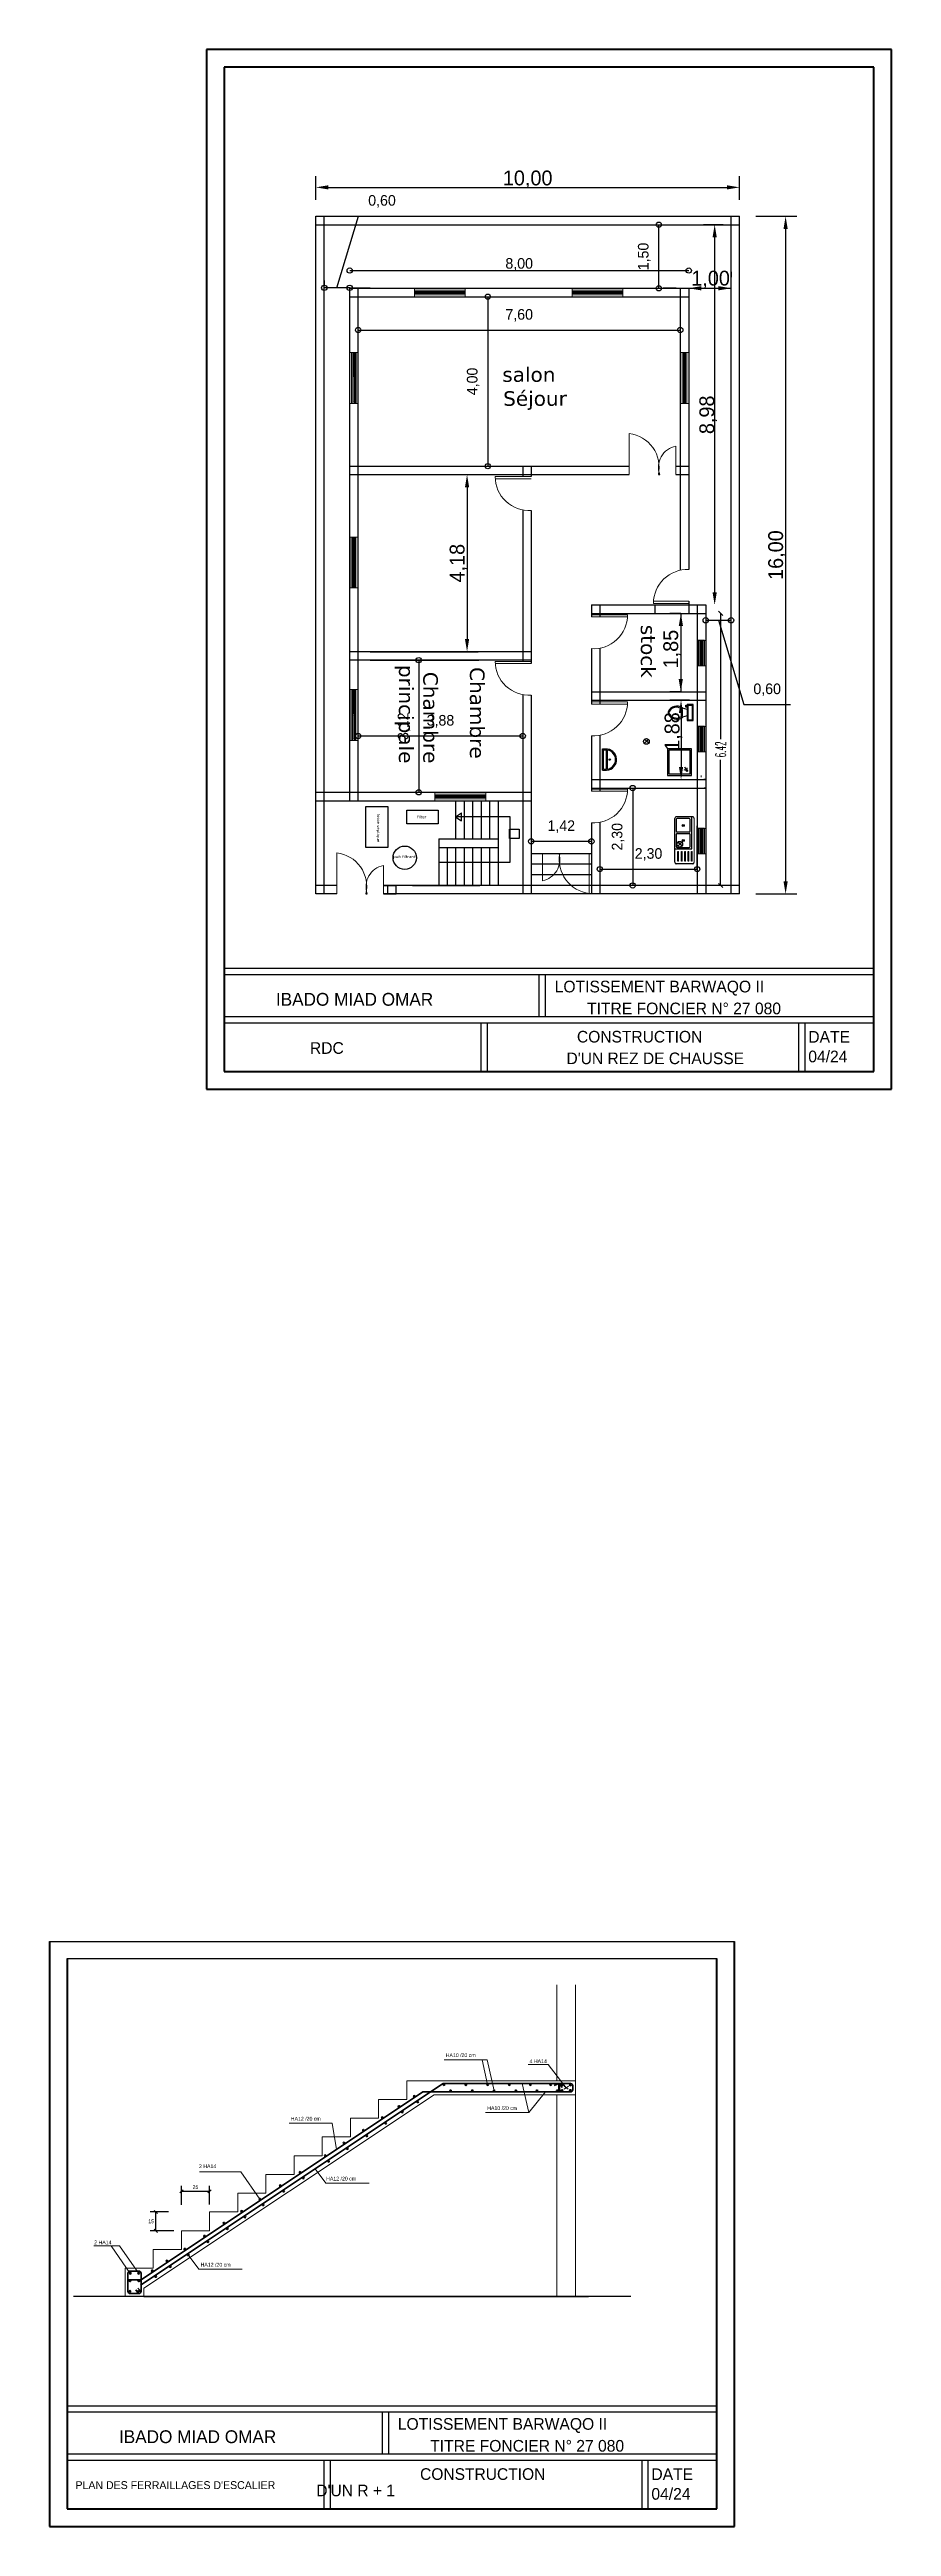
# Model space of a CAD drawing. Extents: x -110 to 3211, y -163 to 893.
# Drawn here: x 413.9 to 433.7, y -39.5 to 19 of the extents above; entities that cross this region are included whole.
import ezdxf

# ---------------------------------------------------------------- set-up
doc = ezdxf.new("R2010")
doc.units = 0
doc.header["$LTSCALE"] = 0.8
doc.header["$MEASUREMENT"] = 0
doc.layers.get('0').update_dxf_attribs({"color": 5, "linetype": 'CONTINUOUS'})
doc.layers.get('DEFPOINTS').update_dxf_attribs({"linetype": 'CONTINUOUS'})
for name, color, linetype in [('Cotaions', 7, 'CONTINUOUS'), ('Cotation', 11, 'CONTINUOUS'), ('COTATITION', 5, 'CONTINUOUS'), ('PIPE', 50, 'CONTINUOUS'), ('Texte', 3, 'CONTINUOUS')]:
    doc.layers.add(name, color=color, linetype=linetype)
for name, color, linetype, lineweight in [('DET -FER', 7, 'CONTINUOUS', 13), ('DETAIL', 1, 'CONTINUOUS', 35), ('Layer1', 3, 'CONTINUOUS', 15), ('Menuiserie', 30, 'CONTINUOUS', 13)]:
    doc.layers.add(name, color=color, linetype=linetype, lineweight=lineweight)
doc.styles.add('AYMAN-S', font='romant.shx', dxfattribs={"width": 0.7, "height": 0.15})
doc.styles.add('AYMOONY', font='romant.shx', dxfattribs={"width": 0.5})
doc.styles.add('style1', font='FTLTLT.TTF', dxfattribs={"width": 0.8, "height": 30})
doc.linetypes.add('ZIGZAG', pattern='A,0.0001,-0.2,[131,ltypeshp.shx,S=0.2,R=0,X=-0.2,Y=0],-0.4,[131,ltypeshp.shx,S=0.2,R=180,X=0.2,Y=0],-0.2', length=0.8001)
doc.dimstyles.new('AYMAN-SIT', dxfattribs={"dimtxt": 0.25, "dimasz": 0.08, "dimexe": 0.18, "dimexo": 0.06, "dimgap": 0.05, "dimtad": 0, "dimzin": 1, "dimdsep": 46, "dimtxsty": 'AYMAN-S', "dimblk1": 'OBLIQUE', "dimblk2": 'OBLIQUE', "dimsah": 1, "dimcen": 0.09, "dimse1": 1, "dimse2": 1, "dimclrd": 256, "dimclre": 256, "dimclrt": 200, "dimadec": 0, "dimazin": 0, "dimtfac": 1, "dimtdec": 4, "dimtix": 1, "dimtmove": 0, "dimatfit": 3, "dimldrblk": 'OBLIQUE', "dimfxl": 1, "dimtolj": 1, "dimtzin": 0, "dimarcsym": 0})
doc.dimstyles.new('ISO-25', dxfattribs={"dimtxt": 0.25, "dimasz": 0.25, "dimexe": 1.25, "dimexo": 0.625, "dimgap": 0.001, "dimtad": 1, "dimzin": 1, "dimtxsty": 'Standard', "dimblk": 'SMALL', "dimcen": 0.25, "dimse1": 1, "dimse2": 1, "dimazin": 0, "dimtfac": 1, "dimtmove": 1, "dimatfit": 3, "dimldrblk": 'SMALL', "dimfxl": 1, "dimarcsym": 0})

msp = doc.modelspace()

# ---------------------------------------------------------------- texts
for s, height, p in [('IBADO MIAD OMAR', 0.30266, (419.218, -3.596)), ('LOTISSEMENT BARWAQO II', 0.27595, (425.796, -3.281)), ('TITRE FONCIER N° 27 080', 0.27595, (426.559, -3.798)), ('    RDC', 0.2759, (419.61, -4.732)), ('CONSTRUCTION', 0.27451, (426.321, -4.464)), (' 04/24', 0.2759, (431.677, -4.932)), (' DATE', 0.2759, (431.677, -4.468)), ("         D'UN REZ DE CHAUSSE", 0.27451, (425.156, -4.975))]:
    msp.add_text(s, height=height).set_placement(p)
at = {"color": 0}
for s, height, p in [('IBADO MIAD OMAR', 0.30266, (415.515, -37.533)), ('LOTISSEMENT BARWAQO II', 0.27595, (422.094, -37.218)), ('TITRE FONCIER N° 27 080', 0.27595, (422.857, -37.735)), ("PLAN DES FERRAILLAGES D'ESCALIER", 0.18637, (414.488, -38.618)), ("         D'UN R + 1", 0.27451, (419.253, -38.788)), ('CONSTRUCTION', 0.27451, (422.619, -38.401)), (' 04/24', 0.2759, (427.975, -38.869)), (' DATE', 0.2759, (427.975, -38.405))]:
    msp.add_text(s, height=height, dxfattribs=at).set_placement(p)
at = {"ltscale": 0.035, "char_height": 0.35, "attachment_point": 5}
for s, insert in [('10,00', (425.158, 15.916)), ('1,00', (429.474, 13.551))]:
    msp.add_mtext(s, dxfattribs=dict(at, insert=insert))
at = {"ltscale": 0.035, "char_height": 0.35, "attachment_point": 5, "rotation": 90}
for s, insert in [('8,98', (429.417, 10.356)), ('16,00', (431.041, 7.044)), ('4,18', (423.525, 6.853)), ('1,85', (428.566, 4.825)), ('1,88', (428.597, 2.878))]:
    msp.add_mtext(s, dxfattribs=dict(at, insert=insert))
at = {"layer": 'Cotation', "color": 7, "ltscale": 0.15, "char_height": 0.0886, "attachment_point": 5}
for s, insert in [('\\A1;25', (417.32, -31.488)), ('\\A1;15', (416.273, -32.297))]:
    msp.add_mtext(s, dxfattribs=dict(at, insert=insert))
at = {"layer": 'Layer1', "color": 7, "style": 'style1'}
for s, height, p in [(' HA10 /20 cm', 0.08857, (423.19, -28.419)), (' HA12 /20 cm', 0.08857, (419.535, -29.918)), (' HA10 /20 cm', 0.08857, (424.17, -29.668)), ('2 HA14', 0.0886, (417.402, -31.041)), ('HA12 /20 cm', 0.08857, (420.403, -31.333)), ('2 HA14', 0.0886, (414.93, -32.838)), (' HA12 /20 cm', 0.08857, (417.407, -33.365))]:
    msp.add_text(s, height=height, dxfattribs=at).set_placement(p)
at = {"layer": 'Layer1', "color": 7, "ltscale": 0.15, "style": 'style1'}
msp.add_text('4 HA14', height=0.0886, dxfattribs=at).set_placement((425.202, -28.56))
at = {"layer": 'Texte', "attachment_point": 3}
for s, insert, char_height, width in [('\\pt3.1739;{\\fVerdana|b0|i0|c0|p34;\\H0.6667x;\\C7;salon}', (425.814, 11.479), 0.51637, 5.94339), ('\\pt3.1739;{\\fVerdana|b0|i0|c0|p34;\\H0.6667x;\\C7;Séjour}', (426.083, 10.913), 0.51637, 5.94339), ('\\pt0.62725;{\\fVerdana|b0|i0|c0|p34;\\H0.6667x;\\C7;filter  \\C256; }', (422.767, 0.898), 0.10205, 1.17458), ('\\pt0.62725;{\\fVerdana|b0|i0|c0|p34;\\H0.6667x;\\C7;puit filtrant  \\C256; }', (422.51, -0.041), 0.10205, 1.17458)]:
    msp.add_mtext(s, dxfattribs=dict(at, insert=insert, char_height=char_height, width=width))
at = {"layer": 'Texte', "attachment_point": 3, "rotation": 270}
for s, insert, char_height, width in [('\\pt3.1739;{\\fVerdana|b0|i0|c0|p34;\\H0.6667x;\\C7;stock}', (428.173, 4.145), 0.51637, 5.94339), ('\\pt3.1739;{\\fVerdana|b0|i0|c0|p34;\\H0.6667x;\\C7;Chambre \\Pprincipale}', (423.039, 2.125), 0.51637, 5.94339), ('\\pt3.1739;{\\fVerdana|b0|i0|c0|p34;\\H0.6667x;\\C7;Chambre  \\C256; }', (424.14, 2.237), 0.51637, 5.94339), ('\\pt0.62725;{\\fVerdana|b0|i0|c0|p34;\\H0.6667x;\\C7;fosse septique}', (421.67, 0.263), 0.10205, 1.17458)]:
    msp.add_mtext(s, dxfattribs=dict(at, insert=insert, char_height=char_height, width=width))

# ---------------------------------------------------------------- blocks, each defined once
blk = doc.blocks.new('Toilet - top')
for p, q in [((-10, -8.5), (-8, -8.5)), ((-10, -9.5), (-10, -8.5)), ((-7, -9.5), (-10, -9.5)), ((-8, -8.5), (-8, -8)), ((-7, -8), (-7, -9.5)), ((-4, -8), (-6, -14)), ((4, -14), (-4, -14)), ((4, -8), (6, -14)), ((9.5, -6), (9.5, -2))]:
    blk.add_line(p, q)
blk.add_lwpolyline([(10.5, -8), (10.5, 0), (-10.5, 0), (-10.5, -8)], close=True)
for points in [[(-9.5, -2), (-9.5, -6)], [(8.5, -1), (-8.5, -1)], [(-8.5, -7), (8.5, -7)]]:
    blk.add_lwpolyline(points)
for centre, radius, start, end in [((-8.6, -1.9), 0.884, 81.8699, 188.1301), ((-8.6, -6.1), 0.884, 171.8699, 278.1301), ((3.5, -21.6), 12.2, 141.4691, 247.9714), ((4.2, -21.8), 11.3, 136.3677, 238.9468), ((0, -27.9), 4, 245.7318, 294.2682), ((-3.5, -21.6), 12.2, 292.0284, 38.5307), ((-4.2, -21.8), 11.3, 301.053, 43.6321), ((8.6, -1.9), 0.884, 351.8699, 98.1301), ((8.6, -6.1), 0.884, 261.8699, 8.1301), ((0, -29), 4, 254.8605, 285.1395)]:
    blk.add_arc(centre, radius, start, end)
blk = doc.blocks.new('_Small')
at = {"color": 0, "linetype": 'ByBlock', "lineweight": -2}
blk.add_circle((0, 0), 0.25, dxfattribs=at)
blk = doc.blocks.new('*D425')
at = {"color": 0, "lineweight": -2, "transparency": 16777216}
blk.add_line((420.958, 13.762), (428.958, 13.762), dxfattribs=at)
at = {"layer": 'DEFPOINTS', "color": 0, "transparency": 16777216}
for p in [(428.958, 13.762), (420.958, 13.144), (428.958, 13.344)]:
    blk.add_point(p, dxfattribs=at)
at = {"color": 0, "lineweight": -2, "transparency": 16777216, "xscale": 0.250000000000011, "yscale": 0.250000000000011, "zscale": 0.250000000000011, "rotation": 180}
blk.add_blockref('_Small', (420.958, 13.762), dxfattribs=at)
at = {"color": 0, "lineweight": -2, "transparency": 16777216, "xscale": 0.250000000000011, "yscale": 0.250000000000011, "zscale": 0.250000000000011}
blk.add_blockref('_Small', (428.958, 13.762), dxfattribs=at)
at = {"color": 0, "transparency": 16777216, "insert": (424.958, 13.908), "char_height": 0.25, "attachment_point": 5}
blk.add_mtext('8,00', dxfattribs=at)
blk = doc.blocks.new('*D426')
at = {"color": 0, "lineweight": -2, "transparency": 16777216}
blk.add_line((421.158, 12.358), (428.758, 12.358), dxfattribs=at)
at = {"layer": 'DEFPOINTS', "color": 0, "transparency": 16777216}
for p in [(421.158, 13.144), (428.758, 13.144), (428.758, 12.358)]:
    blk.add_point(p, dxfattribs=at)
at = {"color": 0, "lineweight": -2, "transparency": 16777216, "xscale": 0.250000000000011, "yscale": 0.250000000000011, "zscale": 0.250000000000011, "rotation": 180}
blk.add_blockref('_Small', (421.158, 12.358), dxfattribs=at)
at = {"color": 0, "lineweight": -2, "transparency": 16777216, "xscale": 0.250000000000011, "yscale": 0.250000000000011, "zscale": 0.250000000000011}
blk.add_blockref('_Small', (428.758, 12.358), dxfattribs=at)
at = {"color": 0, "transparency": 16777216, "insert": (424.958, 12.704), "char_height": 0.25, "attachment_point": 5}
blk.add_mtext('7,60', dxfattribs=at)
blk = doc.blocks.new('*D427')
at = {"color": 0, "lineweight": -2, "transparency": 16777216}
blk.add_line((421.158, 2.775), (425.041, 2.775), dxfattribs=at)
at = {"layer": 'DEFPOINTS', "color": 0, "transparency": 16777216}
for p in [(425.041, 2.775), (421.158, 1.444), (425.041, 1.444)]:
    blk.add_point(p, dxfattribs=at)
at = {"color": 0, "lineweight": -2, "transparency": 16777216, "xscale": 0.250000000000011, "yscale": 0.250000000000011, "zscale": 0.250000000000011, "rotation": 180}
blk.add_blockref('_Small', (421.158, 2.775), dxfattribs=at)
at = {"color": 0, "lineweight": -2, "transparency": 16777216, "xscale": 0.250000000000011, "yscale": 0.250000000000011, "zscale": 0.250000000000011}
blk.add_blockref('_Small', (425.041, 2.775), dxfattribs=at)
at = {"color": 0, "transparency": 16777216, "insert": (423.1, 3.121), "char_height": 0.25, "attachment_point": 5}
blk.add_mtext('3,88', dxfattribs=at)
blk = doc.blocks.new('*D428')
at = {"color": 0, "lineweight": -2, "transparency": 16777216}
blk.add_line((425.241, 0.286), (426.661, 0.286), dxfattribs=at)
at = {"layer": 'DEFPOINTS', "color": 0, "transparency": 16777216}
for p in [(426.661, 0.286), (425.241, -0.006), (426.661, -0.006)]:
    blk.add_point(p, dxfattribs=at)
at = {"color": 0, "lineweight": -2, "transparency": 16777216, "xscale": 0.250000000000011, "yscale": 0.250000000000011, "zscale": 0.250000000000011, "rotation": 180}
blk.add_blockref('_Small', (425.241, 0.286), dxfattribs=at)
at = {"color": 0, "lineweight": -2, "transparency": 16777216, "xscale": 0.250000000000011, "yscale": 0.250000000000011, "zscale": 0.250000000000011}
blk.add_blockref('_Small', (426.661, 0.286), dxfattribs=at)
at = {"color": 0, "transparency": 16777216, "insert": (425.951, 0.632), "char_height": 0.25, "attachment_point": 5}
blk.add_mtext('1,42', dxfattribs=at)
blk = doc.blocks.new('*D429')
at = {"color": 0, "lineweight": -2, "transparency": 16777216}
blk.add_line((426.861, -0.37), (429.158, -0.37), dxfattribs=at)
at = {"layer": 'DEFPOINTS', "color": 0, "transparency": 16777216}
for p in [(429.158, -0.37), (426.861, -0.756), (429.158, -0.756)]:
    blk.add_point(p, dxfattribs=at)
at = {"color": 0, "lineweight": -2, "transparency": 16777216, "xscale": 0.250000000000011, "yscale": 0.250000000000011, "zscale": 0.250000000000011, "rotation": 180}
blk.add_blockref('_Small', (426.861, -0.37), dxfattribs=at)
at = {"color": 0, "lineweight": -2, "transparency": 16777216, "xscale": 0.250000000000011, "yscale": 0.250000000000011, "zscale": 0.250000000000011}
blk.add_blockref('_Small', (429.158, -0.37), dxfattribs=at)
at = {"color": 0, "transparency": 16777216, "insert": (428.01, -0.024), "char_height": 0.25, "attachment_point": 5}
blk.add_mtext('2,30', dxfattribs=at)
blk = doc.blocks.new('*D430')
at = {"color": 0, "lineweight": -2, "transparency": 16777216}
blk.add_line((427.636, 1.543), (427.636, -0.756), dxfattribs=at)
at = {"layer": 'DEFPOINTS', "color": 0, "transparency": 16777216}
for p in [(429.158, 1.543), (427.636, -0.756), (429.158, -0.756)]:
    blk.add_point(p, dxfattribs=at)
at = {"color": 0, "lineweight": -2, "transparency": 16777216, "xscale": 0.250000000000011, "yscale": 0.250000000000011, "zscale": 0.250000000000011}
for p, rotation in [((427.636, 1.543), 90), ((427.636, -0.756), 270)]:
    blk.add_blockref('_Small', p, dxfattribs=dict(at, rotation=rotation))
at = {"color": 0, "transparency": 16777216, "insert": (427.291, 0.394), "char_height": 0.25, "attachment_point": 5, "rotation": 90}
blk.add_mtext('2,30', dxfattribs=at)
blk = doc.blocks.new('*D431')
at = {"color": 0, "lineweight": -2, "transparency": 16777216}
blk.add_line((422.588, 4.563), (422.588, 1.444), dxfattribs=at)
at = {"layer": 'DEFPOINTS', "color": 0, "transparency": 16777216}
for p in [(421.158, 4.563), (421.158, 1.444), (422.588, 1.444)]:
    blk.add_point(p, dxfattribs=at)
at = {"color": 0, "lineweight": -2, "transparency": 16777216, "xscale": 0.250000000000011, "yscale": 0.250000000000011, "zscale": 0.250000000000011}
for p, rotation in [((422.588, 4.563), 90), ((422.588, 1.444), 270)]:
    blk.add_blockref('_Small', p, dxfattribs=dict(at, rotation=rotation))
at = {"color": 0, "transparency": 16777216, "insert": (422.242, 3.003), "char_height": 0.25, "attachment_point": 5, "rotation": 90}
blk.add_mtext('3,12', dxfattribs=at)
blk = doc.blocks.new('*D432')
at = {"color": 0, "lineweight": -2, "transparency": 16777216}
blk.add_line((424.217, 13.144), (424.217, 9.144), dxfattribs=at)
at = {"layer": 'DEFPOINTS', "color": 0, "transparency": 16777216}
for p in [(421.158, 13.144), (421.158, 9.144), (424.217, 9.144)]:
    blk.add_point(p, dxfattribs=at)
at = {"color": 0, "lineweight": -2, "transparency": 16777216, "xscale": 0.250000000000011, "yscale": 0.250000000000011, "zscale": 0.250000000000011}
for p, rotation in [((424.217, 13.144), 90), ((424.217, 9.144), 270)]:
    blk.add_blockref('_Small', p, dxfattribs=dict(at, rotation=rotation))
at = {"color": 0, "transparency": 16777216, "insert": (423.872, 11.144), "char_height": 0.25, "attachment_point": 5, "rotation": 90}
blk.add_mtext('4,00', dxfattribs=at)
blk = doc.blocks.new('*D433')
at = {"color": 0, "lineweight": -2, "transparency": 16777216}
for p, q in [((420.658, 13.354), (421.167, 15.05)), ((421.167, 15.05), (422.275, 15.05)), ((420.958, 13.354), (420.358, 13.354))]:
    blk.add_line(p, q, dxfattribs=at)
at = {"layer": 'DEFPOINTS', "color": 0, "transparency": 16777216}
for p in [(420.358, 13.354), (420.358, 13.344), (420.958, 13.344)]:
    blk.add_point(p, dxfattribs=at)
at = {"color": 0, "lineweight": -2, "transparency": 16777216, "xscale": 0.250000000000011, "yscale": 0.250000000000011, "zscale": 0.250000000000011, "rotation": 180}
blk.add_blockref('_Small', (420.358, 13.354), dxfattribs=at)
at = {"color": 0, "lineweight": -2, "transparency": 16777216, "xscale": 0.250000000000011, "yscale": 0.250000000000011, "zscale": 0.250000000000011}
blk.add_blockref('_Small', (420.958, 13.354), dxfattribs=at)
at = {"color": 0, "transparency": 16777216, "insert": (421.721, 15.396), "char_height": 0.25, "attachment_point": 5}
blk.add_mtext('0,60', dxfattribs=at)
blk = doc.blocks.new('*D434')
at = {"color": 0, "lineweight": -2, "transparency": 16777216}
for p, q in [((429.358, 5.506), (429.958, 5.506)), ((429.658, 5.506), (430.255, 3.518)), ((430.255, 3.518), (431.363, 3.518))]:
    blk.add_line(p, q, dxfattribs=at)
at = {"layer": 'DEFPOINTS', "color": 0, "transparency": 16777216}
for p in [(429.358, 5.868), (429.958, 5.868), (429.958, 5.506)]:
    blk.add_point(p, dxfattribs=at)
at = {"color": 0, "lineweight": -2, "transparency": 16777216, "xscale": 0.250000000000011, "yscale": 0.250000000000011, "zscale": 0.250000000000011, "rotation": 180}
blk.add_blockref('_Small', (429.358, 5.506), dxfattribs=at)
at = {"color": 0, "lineweight": -2, "transparency": 16777216, "xscale": 0.250000000000011, "yscale": 0.250000000000011, "zscale": 0.250000000000011}
blk.add_blockref('_Small', (429.958, 5.506), dxfattribs=at)
at = {"color": 0, "transparency": 16777216, "insert": (430.809, 3.864), "char_height": 0.25, "attachment_point": 5}
blk.add_mtext('0,60', dxfattribs=at)
blk = doc.blocks.new('*D436')
at = {"color": 0, "lineweight": -2, "transparency": 16777216}
blk.add_line((428.254, 13.344), (428.254, 14.844), dxfattribs=at)
at = {"layer": 'DEFPOINTS', "color": 0, "transparency": 16777216}
for p in [(428.254, 14.844), (428.758, 14.844), (428.758, 13.344)]:
    blk.add_point(p, dxfattribs=at)
at = {"color": 0, "lineweight": -2, "transparency": 16777216, "xscale": 0.250000000000011, "yscale": 0.250000000000011, "zscale": 0.250000000000011}
for p, rotation in [((428.254, 14.844), 90), ((428.254, 13.344), 270)]:
    blk.add_blockref('_Small', p, dxfattribs=dict(at, rotation=rotation))
at = {"color": 0, "transparency": 16777216, "insert": (427.908, 14.094), "char_height": 0.25, "attachment_point": 5, "rotation": 90}
blk.add_mtext('1,50', dxfattribs=at)
blk = doc.blocks.new('_OBLIQUE')
at = {"color": 0, "linetype": 'ByBlock'}
blk.add_line((-0.5, -0.5), (0.5, 0.5), dxfattribs=at)
blk = doc.blocks.new('*D486')
at = {"layer": 'DEFPOINTS', "color": 0, "ltscale": 0.8, "transparency": 16777216}
for p in [(429.358, 5.668), (429.711, 5.668), (429.358, -0.756)]:
    blk.add_point(p, dxfattribs=at)
at = {"layer": 'PIPE', "color": 7, "lineweight": -2, "ltscale": 0.8, "transparency": 16777216}
for p, q in [((429.711, 5.668), (429.711, 2.7)), ((429.711, -0.756), (429.711, 2.213))]:
    blk.add_line(p, q, dxfattribs=at)
at = {"layer": 'PIPE', "color": 7, "lineweight": -2, "ltscale": 0.8, "transparency": 16777216, "xscale": 0.1, "yscale": 0.1, "zscale": 0.1}
for p, rotation in [((429.711, 5.668), 90), ((429.711, -0.756), 270)]:
    blk.add_blockref('_OBLIQUE', p, dxfattribs=dict(at, rotation=rotation))
at = {"layer": 'PIPE', "color": 7, "ltscale": 0.8, "transparency": 16777216, "insert": (429.711, 2.456), "char_height": 0.25, "attachment_point": 5, "rotation": 90, "style": 'AYMOONY'}
blk.add_mtext('\\A1;6.42', dxfattribs=at)
blk = doc.blocks.new('*D205')
at = {"layer": 'COTATITION', "color": 0, "lineweight": -2, "ltscale": 0.3, "transparency": 16777216}
blk.add_line((165.796, -13.864), (165.796, -10.864), dxfattribs=at)
at = {"layer": 'DEFPOINTS', "color": 0, "ltscale": 0.3, "transparency": 16777216}
for p in [(165.796, -10.864), (1312.923, -10.864), (165.796, -13.864)]:
    blk.add_point(p, dxfattribs=at)
at = {"layer": 'COTATITION', "color": 0, "lineweight": -2, "ltscale": 0.3, "transparency": 16777216, "xscale": 0.250000000000011, "yscale": 0.250000000000011, "zscale": 0.250000000000011}
for p, rotation in [((165.796, -10.864), 90), ((165.796, -13.864), 270)]:
    blk.add_blockref('_Small', p, dxfattribs=dict(at, rotation=rotation))
at = {"layer": 'COTATITION', "color": 0, "ltscale": 0.3, "transparency": 16777216, "insert": (165.649, -12.364), "char_height": 0.25, "attachment_point": 5, "rotation": 90}
blk.add_mtext('3,00', dxfattribs=at)

# ---------------------------------------------------------------- dimensions: what is measured, and where the dimension line sits
at = {"color": 0}
for base, p1, p2, override, picture, middle in [((420.358, 13.354), (420.958, 13.344), (420.358, 13.344), {"dimgap": 0.2, "dimarcsym": 1}, '*D433', (421.367, 15.396)), ((428.958, 13.762), (420.958, 13.144), (428.958, 13.344), {"dimarcsym": 1}, '*D425', (424.958, 13.908)), ((428.758, 12.358), (421.158, 13.144), (428.758, 13.144), {"dimgap": 0.2, "dimarcsym": 1}, '*D426', (424.958, 12.704)), ((429.958, 5.506), (429.358, 5.868), (429.958, 5.868), {"dimgap": 0.2, "dimarcsym": 1}, '*D434', (430.455, 3.864)), ((425.041, 2.775), (421.158, 1.444), (425.041, 1.444), {"dimgap": 0.2, "dimarcsym": 1}, '*D427', (423.1, 3.121)), ((426.661, 0.286), (425.241, -0.006), (426.661, -0.006), {"dimgap": 0.2, "dimarcsym": 1}, '*D428', (425.951, 0.632)), ((429.158, -0.37), (426.861, -0.756), (429.158, -0.756), {"dimgap": 0.2, "dimarcsym": 1}, '*D429', (428.01, -0.024))]:
    dim = msp.add_linear_dim(base=base, p1=p1, p2=p2, dimstyle='ISO-25', override=override, dxfattribs=at)
    dim.commit()
    dim.dimension.update_dxf_attribs({"geometry": picture, "text_midpoint": middle})
for base, p1, p2, picture, middle in [((428.254, 14.844), (428.758, 13.344), (428.758, 14.844), '*D436', (427.908, 14.094)), ((424.217, 9.144), (421.158, 13.144), (421.158, 9.144), '*D432', (423.872, 11.144)), ((422.588, 1.444), (421.158, 4.563), (421.158, 1.444), '*D431', (422.242, 3.003)), ((427.636, -0.756), (429.158, 1.543), (429.158, -0.756), '*D430', (427.291, 0.394))]:
    dim = msp.add_linear_dim(base=base, p1=p1, p2=p2, angle=90, dimstyle='ISO-25', override={"dimgap": 0.2, "dimarcsym": 1}, dxfattribs=at)
    dim.commit()
    dim.dimension.update_dxf_attribs({"geometry": picture, "text_midpoint": middle})
at = {"layer": 'COTATITION', "ltscale": 0.3}
dim = msp.add_linear_dim(base=(165.796, -10.864), p1=(165.796, -13.864), p2=(1312.923, -10.864), angle=90, dimstyle='ISO-25', override={"dimfxl": 1.25, "dimarcsym": 2}, dxfattribs=at)
dim.commit()
dim.dimension.update_dxf_attribs({"geometry": '*D205', "text_midpoint": (165.649, -12.364)})
at = {"layer": 'PIPE', "ltscale": 0.8}
dim = msp.add_linear_dim(base=(429.711, 5.668), p1=(429.358, -0.756), p2=(429.358, 5.668), angle=90, dimstyle='AYMAN-SIT', override={"dimasz": 0.1, "dimexe": 0.006, "dimtxsty": 'AYMOONY', "dimclrd": 7, "dimclrt": 7, "dimtdec": 2}, dxfattribs=at)
dim.commit()
dim.dimension.update_dxf_attribs({"geometry": '*D486', "text_midpoint": (429.711, 2.456)})

# ---------------------------------------------------------------- linework, layer by layer
at = {"lineweight": 40}
for p, q in [((417.58, 18.98), (417.58, -5.564)), ((433.741, 18.98), (417.58, 18.98)), ((433.741, -5.564), (433.741, 18.98)), ((433.328, 18.567), (417.993, 18.567)), ((417.993, 18.567), (417.993, -5.15)), ((433.328, -5.15), (433.328, 18.567)), ((417.993, -5.15), (433.328, -5.15)), ((417.58, -5.564), (433.741, -5.564))]:
    msp.add_line(p, q, dxfattribs=at)
at = {"ltscale": 0.035}
for p, q in [((420.158, 15.43), (420.158, 15.988)), ((430.158, 15.43), (430.158, 15.988)), ((420.458, 15.726), (429.858, 15.726)), ((420.158, 15.044), (430.158, 15.044)), ((420.158, -0.956), (420.158, 15.044)), ((420.158, 14.844), (430.158, 14.844)), ((420.358, -0.956), (420.358, 15.044)), ((421.473, 14.844), (421.596, 14.844)), ((429.773, 14.844), (429.307, 14.844)), ((429.958, -0.956), (429.958, 15.044)), ((430.158, -0.956), (430.158, 15.044)), ((430.544, 15.044), (431.506, 15.044)), ((431.244, 14.744), (431.244, -0.656)), ((429.57, 14.544), (429.57, 6.168)), ((420.358, 13.53), (420.358, 13.407)), ((429.958, 13.73), (429.958, 13.607)), ((420.958, 13.344), (429.477, 13.344)), ((420.958, 1.244), (420.958, 13.344)), ((420.958, 7.644), (420.958, 13.344)), ((420.958, 13.144), (428.958, 13.144)), ((420.958, 13.144), (421.977, 13.144)), ((421.158, 7.644), (421.158, 13.344)), ((421.962, 13.144), (423.469, 13.144)), ((428.658, 13.344), (428.358, 13.344)), ((428.758, 13.344), (428.758, 6.687)), ((428.958, 13.344), (428.958, 6.704)), ((428.958, 13.344), (429.958, 13.344)), ((428.758, 12.759), (428.758, 11.568)), ((420.958, 9.144), (423.469, 9.144)), ((420.958, 8.944), (427.554, 8.944)), ((421.158, 9.144), (427.554, 9.144)), ((421.44, 8.944), (423.991, 8.944)), ((425.041, 9.144), (425.041, 8.898)), ((425.241, 9.144), (425.241, 8.898)), ((428.242, 8.944), (428.274, 8.944)), ((428.245, 9.144), (428.259, 9.144)), ((428.654, 9.144), (428.958, 9.144)), ((428.654, 8.944), (428.958, 8.944)), ((423.728, 8.644), (423.728, 5.063)), ((420.958, 1.244), (420.958, 7.725)), ((421.158, 1.244), (421.158, 7.725)), ((425.041, 8.112), (425.041, 4.535)), ((425.241, 8.1), (425.241, 4.485)), ((426.661, 5.868), (429.358, 5.868)), ((426.661, 5.868), (426.661, 5.584)), ((426.861, 5.868), (426.861, 5.584)), ((428.158, 5.868), (428.158, 5.668)), ((428.958, 5.954), (428.958, 5.668)), ((429.158, 5.868), (429.158, -0.956)), ((429.358, 5.868), (429.358, -0.956)), ((429.571, 5.968), (429.571, 6.268)), ((426.661, 5.668), (429.358, 5.668)), ((428.773, 5.668), (428.509, 5.668)), ((428.771, 5.668), (428.771, 3.819)), ((425.241, 4.763), (420.958, 4.763)), ((421.44, 4.763), (423.991, 4.763)), ((426.661, 4.836), (426.661, 3.528)), ((426.861, 4.848), (426.861, 3.528)), ((425.241, 4.563), (420.958, 4.563)), ((421.44, 4.563), (424.005, 4.563)), ((425.041, 3.749), (425.041, -0.956)), ((425.241, 3.736), (425.241, -0.956)), ((426.661, 3.819), (429.358, 3.819)), ((426.661, 3.619), (429.358, 3.619)), ((428.773, 3.819), (428.509, 3.819)), ((428.973, 3.619), (428.514, 3.619)), ((428.777, 3.319), (428.777, 2.043)), ((426.661, 2.78), (426.661, 1.471)), ((426.861, 2.792), (426.861, 1.471)), ((420.158, 1.444), (425.241, 1.444)), ((420.158, 1.244), (425.241, 1.244)), ((421.962, 1.444), (425.241, 1.444)), ((423.458, 1.244), (423.458, 0.344)), ((423.658, 1.244), (423.658, 0.344)), ((423.858, 1.244), (423.858, 0.344)), ((424.058, 1.244), (424.058, 0.344)), ((424.258, 1.244), (424.258, 0.344)), ((424.458, 1.244), (424.458, -0.756)), ((426.661, 1.743), (429.358, 1.743)), ((426.661, 1.543), (429.358, 1.543)), ((429.358, 1.743), (429.314, 1.743)), ((429.358, 1.543), (429.321, 1.543)), ((426.661, 0.723), (426.661, -0.956)), ((426.861, 0.735), (426.861, -0.956)), ((429.158, -0.37), (429.158, 0.65)), ((423.058, 0.344), (423.058, -0.756)), ((423.058, 0.344), (424.458, 0.344)), ((423.058, 0.144), (424.458, 0.144)), ((423.258, 0.144), (423.258, -0.756)), ((423.458, 0.144), (423.458, -0.756)), ((423.658, 0.144), (423.658, -0.756)), ((423.858, 0.144), (423.858, -0.756)), ((424.058, 0.144), (424.058, -0.756)), ((424.258, 0.144), (424.258, -0.756)), ((426.661, -0.006), (425.24, -0.006)), ((426.661, -0.256), (425.24, -0.256)), ((426.661, -0.506), (425.24, -0.506)), ((420.654, -0.756), (420.158, -0.756)), ((420.654, -0.956), (420.158, -0.956)), ((421.342, -0.956), (421.374, -0.956)), ((421.345, -0.756), (421.359, -0.756)), ((430.158, -0.756), (421.754, -0.756)), ((421.754, -0.756), (422.058, -0.756)), ((427.461, -0.956), (421.754, -0.956)), ((421.754, -0.956), (422.058, -0.956)), ((421.858, -0.956), (421.858, -0.756)), ((422.058, -0.956), (422.058, -0.756)), ((422.444, -0.756), (424.031, -0.756)), ((430.158, -0.956), (427.461, -0.956)), ((429.573, -0.756), (429.321, -0.756)), ((430.544, -0.956), (431.506, -0.956))]:
    msp.add_line(p, q, dxfattribs=at)
at = {"color": 0}
for p, q in [((421.44, 13.344), (420.958, 13.344)), ((423.458, 0.865), (423.595, 0.96)), ((424.743, 0.865), (423.458, 0.865)), ((423.458, 0.865), (423.581, 0.779)), ((423.458, 0.865), (423.6, 0.766)), ((423.6, 0.766), (423.595, 0.96)), ((424.743, -0.206), (424.743, 0.865)), ((423.058, -0.206), (424.743, -0.206)), ((414.29, -37.787), (429.625, -37.787)), ((414.29, -37.937), (429.625, -37.937))]:
    msp.add_line(p, q, dxfattribs=at)
for p, q in [((429.334, 5.028), (429.184, 5.028)), ((429.334, 2.997), (429.184, 2.997)), ((429.03, 0.108), (429.03, 0.863)), ((429.334, 0.591), (429.184, 0.591)), ((428.971, 0.503), (428.688, 0.503)), ((428.688, 0.468), (428.971, 0.468)), ((428.703, 0.044), (428.715, 0.044)), ((428.787, 0.044), (428.8, 0.044)), ((428.866, 0.044), (428.879, 0.044)), ((428.944, 0.044), (428.957, 0.044)), ((429.026, 0.044), (429.039, 0.044)), ((428.715, -0.18), (428.703, -0.18)), ((428.8, -0.18), (428.787, -0.18)), ((428.879, -0.18), (428.866, -0.18)), ((428.957, -0.18), (428.944, -0.18)), ((429.039, -0.18), (429.026, -0.18)), ((417.993, -3.85), (433.328, -3.85)), ((417.993, -4), (433.328, -4))]:
    msp.add_line(p, q)
at = {"ltscale": 0.02}
for p, q in [((426.923, 2.466), (427.021, 2.466)), ((426.923, 1.965), (426.923, 2.466)), ((426.946, 2.443), (427.021, 2.443)), ((426.946, 1.988), (426.946, 2.443)), ((427.02, 1.988), (427.02, 2.443)), ((427.043, 1.991), (427.043, 2.44)), ((426.923, 1.965), (427.021, 1.965)), ((426.946, 1.988), (427.021, 1.988))]:
    msp.add_line(p, q, dxfattribs=at)
at = {"ltscale": 0.05}
for p, q in [((428.006, 2.69), (427.913, 2.602)), ((428.013, 2.604), (427.913, 2.688)), ((428.795, 0.264), (428.702, 0.175)), ((428.801, 0.177), (428.702, 0.262))]:
    msp.add_line(p, q, dxfattribs=at)
at = {"linetype": 'Continuous'}
for p, q in [((428.888, 1.958), (428.851, 1.975)), ((428.86, 2.041), (428.9, 1.971)), ((428.919, 1.974), (428.924, 2.024))]:
    msp.add_line(p, q, dxfattribs=at)
at = {"lineweight": 13, "ltscale": 0.05}
msp.add_line((429.255, 1.844), (429.255, 1.798), dxfattribs=at)
at = {"color": 0, "lineweight": 13, "ltscale": 0.02}
msp.add_line((429.09, -0.209), (429.09, 0.828), dxfattribs=at)
at = {"ltscale": 0.03}
msp.add_line((429.054, -0.244), (428.664, -0.244), dxfattribs=at)
at = {"ltscale": 0.8}
for p, q in [((417.993, -2.712), (433.328, -2.712)), ((417.993, -2.861), (433.328, -2.861)), ((425.424, -2.861), (425.424, -3.85)), ((425.574, -2.861), (425.574, -3.85)), ((424.05, -4), (424.05, -5.15)), ((424.2, -4), (424.2, -5.15)), ((431.55, -4), (431.55, -5.15)), ((431.7, -4), (431.7, -5.15))]:
    msp.add_line(p, q, dxfattribs=at)
at = {"color": 0, "lineweight": 40}
for p, q in [((413.877, -25.689), (413.877, -39.501)), ((430.039, -39.501), (430.039, -25.689)), ((414.29, -26.089), (414.29, -39.087)), ((429.625, -39.087), (429.625, -26.089)), ((414.29, -39.087), (429.625, -39.087)), ((413.877, -39.501), (430.039, -39.501))]:
    msp.add_line(p, q, dxfattribs=at)
at = {"color": 0, "ltscale": 0.8}
for p, q in [((414.29, -36.649), (429.625, -36.649)), ((414.29, -36.798), (429.625, -36.798)), ((421.722, -36.798), (421.722, -37.787)), ((421.871, -36.798), (421.871, -37.787)), ((420.348, -37.937), (420.348, -39.087)), ((420.497, -37.937), (420.497, -39.087)), ((427.848, -37.937), (427.848, -39.087)), ((427.997, -37.937), (427.997, -39.087))]:
    msp.add_line(p, q, dxfattribs=at)
at = {"ltscale": 0.06}
for points in [[(429.027, 1.844), (429.027, 2.47), (428.455, 2.47), (428.455, 1.844)], [(428.993, 1.878), (428.993, 2.436), (428.489, 2.436), (428.489, 1.878)]]:
    msp.add_lwpolyline(points, close=True, dxfattribs=at)
at = {"color": 0}
for points in [[(421.342, 0.14), (421.342, 1.11), (421.862, 1.11), (421.862, 0.14)], [(422.306, 1.023), (423.044, 1.023), (423.044, 0.696), (422.306, 0.696)], [(424.732, 0.572), (424.954, 0.572), (424.954, 0.353), (424.732, 0.353)]]:
    msp.add_lwpolyline(points, close=True, dxfattribs=at)
for points in [[(429.054, 0.863), (428.664, 0.863)], [(428.664, 0.804), (428.664, 0.527)], [(428.971, 0.828), (428.688, 0.828)], [(428.995, 0.527), (428.995, 0.804)], [(428.629, 0.108), (429.03, 0.108)], [(428.664, 0.444), (428.664, 0.167)], [(428.688, 0.143), (428.971, 0.143)], [(428.703, -0.18), (428.703, 0.044)], [(428.703, -0.18), (428.703, 0.044)], [(428.715, -0.18), (428.715, 0.044)], [(428.715, -0.18), (428.715, 0.044)], [(428.787, -0.18), (428.787, 0.044)], [(428.787, -0.18), (428.787, 0.044)], [(428.8, -0.18), (428.8, 0.044)], [(428.8, -0.18), (428.8, 0.044)], [(428.866, -0.18), (428.866, 0.044)], [(428.866, -0.18), (428.866, 0.044)], [(428.879, -0.18), (428.879, 0.044)], [(428.879, -0.18), (428.879, 0.044)], [(428.944, -0.18), (428.944, 0.044)], [(428.944, -0.18), (428.944, 0.044)], [(428.957, -0.18), (428.957, 0.044)], [(428.957, -0.18), (428.957, 0.044)], [(428.995, 0.167), (428.995, 0.444)], [(429.026, -0.18), (429.026, 0.044)], [(429.026, -0.18), (429.026, 0.044)], [(429.039, -0.18), (429.039, 0.044)], [(429.039, -0.18), (429.039, 0.044)]]:
    msp.add_lwpolyline(points)
at = {"ltscale": 0.05}
for centre in [(427.959, 2.645), (428.747, 0.218)]:
    msp.add_circle(centre, 0.0677, dxfattribs=at)
at = {"ltscale": 0.02}
msp.add_circle((427.094, 2.215), 0.0165, dxfattribs=at)
at = {"linetype": 'Continuous'}
msp.add_circle((428.915, 1.95), 0.0156, dxfattribs=at)
for centre, radius in [((428.83, 0.662), 0.0236), ((428.83, 0.662), 0.0118), ((428.83, 0.308), 0.0236), ((428.83, 0.308), 0.0118)]:
    msp.add_circle(centre, radius)
at = {"color": 0}
msp.add_circle((422.257, -0.101), 0.275, dxfattribs=at)
at = {"ltscale": 0.02}
for radius, start, end in [(0.251, 273.7746, 93.7746), (0.228, 86.03782, 93.7746), (0.228, 279.65108, 80.34892), (0.228, 273.7746, 273.96218)]:
    msp.add_arc((427.005, 2.215), radius, start, end, dxfattribs=at)
for centre, radius, start, end in [((428.664, 0.828), 0.0354, 90, 180), ((428.688, 0.804), 0.0236, 90, 180), ((428.971, 0.804), 0.0236, 0, 90), ((429.054, 0.828), 0.0354, 0, 90), ((428.688, 0.527), 0.0236, 180, 270), ((428.688, 0.444), 0.0236, 90, 180), ((428.688, 0.167), 0.0236, 180, 270), ((428.971, 0.527), 0.0236, 270, 0), ((428.971, 0.444), 0.0236, 0, 90), ((428.971, 0.167), 0.0236, 270, 0), ((428.664, -0.209), 0.0354, 180, 270), ((429.054, -0.209), 0.0354, 270, 0)]:
    msp.add_arc(centre, radius, start, end)
at = {"ltscale": 0.035}
for points in [[(420.458, 15.776), (420.458, 15.676), (420.158, 15.726)], [(429.858, 15.776), (429.858, 15.676), (430.158, 15.726)], [(429.52, 14.544), (429.62, 14.544), (429.57, 14.844)], [(431.194, 14.744), (431.294, 14.744), (431.244, 15.044)], [(429.258, 13.394), (429.258, 13.294), (428.958, 13.344)], [(429.658, 13.394), (429.658, 13.294), (429.958, 13.344)], [(423.678, 8.644), (423.778, 8.644), (423.728, 8.944)], [(429.52, 6.168), (429.62, 6.168), (429.57, 5.868)], [(428.723, 5.368), (428.823, 5.368), (428.773, 5.668)], [(423.678, 5.063), (423.778, 5.063), (423.728, 4.763)], [(428.721, 4.119), (428.821, 4.119), (428.771, 3.819)], [(428.727, 3.319), (428.827, 3.319), (428.777, 3.619)], [(428.727, 2.043), (428.827, 2.043), (428.777, 1.743)], [(431.194, -0.656), (431.294, -0.656), (431.244, -0.956)]]:
    msp.add_solid(points, dxfattribs=at)
at = {"layer": 'Cotaions', "color": 0, "ltscale": 0.8}
msp.add_line((428.629, -0.209), (428.629, 0.828), dxfattribs=at)
at = {"layer": 'Cotation', "color": 7, "ltscale": 0.15}
for p, q in [((416.988, -31.909), (416.988, -31.455)), ((417.653, -31.899), (417.653, -31.455)), ((416.685, -32.076), (416.248, -32.076)), ((416.381, -32.519), (416.381, -32.076)), ((416.988, -31.588), (417.653, -31.588)), ((416.811, -32.519), (416.248, -32.519))]:
    msp.add_line(p, q, dxfattribs=at)
at = {"layer": 'DET -FER', "color": 7, "ltscale": 0.15}
for p, q in [((425.845, -28.976), (425.845, -26.716)), ((426.288, -34.069), (426.288, -26.716)), ((422.303, -29.419), (422.303, -28.976)), ((422.303, -28.976), (426.288, -28.976)), ((416.103, -33.871), (422.948, -29.308)), ((421.638, -29.861), (421.638, -29.419)), ((421.638, -29.419), (422.303, -29.419)), ((422.948, -29.308), (426.288, -29.308)), ((425.845, -29.419), (425.845, -29.308)), ((425.845, -29.308), (425.845, -34.069)), ((420.31, -30.747), (420.31, -30.304)), ((420.31, -30.304), (420.974, -30.304)), ((420.974, -30.304), (420.974, -29.861)), ((420.974, -29.861), (421.638, -29.861)), ((419.645, -31.19), (419.645, -30.747)), ((419.645, -30.747), (420.31, -30.747)), ((418.981, -31.633), (418.981, -31.19)), ((418.981, -31.19), (419.645, -31.19)), ((417.653, -32.519), (417.653, -32.076)), ((417.653, -32.076), (418.317, -32.076)), ((418.317, -32.076), (418.317, -31.633)), ((418.317, -31.633), (418.981, -31.633)), ((416.988, -32.961), (416.988, -32.519)), ((416.988, -32.519), (417.653, -32.519)), ((416.324, -33.404), (416.324, -32.961)), ((416.324, -32.961), (416.988, -32.961)), ((415.66, -34.069), (415.66, -33.404)), ((415.66, -33.404), (416.324, -33.404)), ((416.103, -34.069), (416.103, -33.871)), ((415.656, -34.069), (416.099, -34.069)), ((415.66, -34.069), (416.103, -34.069))]:
    msp.add_line(p, q, dxfattribs=at)
at = {"layer": 'DET -FER', "color": 3, "lineweight": 30, "ltscale": 0.15}
for p, q in [((427.589, -34.069), (414.438, -34.069)), ((416.103, -34.069), (426.591, -34.069, 0))]:
    msp.add_line(p, q, dxfattribs=at)
at = {"layer": 'DETAIL', "color": 7, "ltscale": 0.15}
for p, q in [((416.021, -33.804), (423.164, -29.042)), ((423.164, -29.042), (426.167, -29.042)), ((425.891, -29.042), (425.78, -29.091)), ((425.891, -29.241), (425.891, -29.042)), ((425.912, -29.186), (425.912, -29.098)), ((425.928, -29.058), (425.975, -29.133)), ((425.967, -29.042), (426.167, -29.042)), ((425.967, -29.042), (426.047, -29.118)), ((426.222, -29.098), (426.222, -29.186)), ((416.036, -33.676), (422.688, -29.241)), ((422.688, -29.241), (426.167, -29.241)), ((426.167, -29.241), (425.967, -29.241)), ((415.726, -33.947), (415.726, -33.526)), ((416.036, -33.676), (415.726, -33.676)), ((415.726, -33.676), (415.79, -33.727)), ((415.782, -33.471), (415.981, -33.471)), ((415.977, -34.002), (415.916, -33.917)), ((416.032, -33.947), (415.962, -33.872)), ((416.036, -33.676), (415.972, -33.727)), ((416.036, -33.526), (416.036, -33.947)), ((415.981, -34.002), (415.782, -34.002))]:
    msp.add_line(p, q, dxfattribs=at)
for centre in [(423.185, -29.069), (423.338, -29.215), (423.699, -29.069), (423.852, -29.215), (424.213, -29.069), (424.366, -29.215), (424.727, -29.069), (424.88, -29.215), (425.223, -29.069), (425.377, -29.215), (425.702, -29.069), (425.855, -29.215), (425.97, -29.076), (425.97, -29.208), (426.164, -29.076), (426.164, -29.208), (422.123, -29.585), (422.201, -29.718), (422.484, -29.344), (422.563, -29.477), (421.283, -30.145), (421.362, -30.278), (421.729, -29.847), (421.808, -29.981), (420.381, -30.746), (420.46, -30.879), (420.826, -30.449), (420.905, -30.583), (419.321, -31.453), (419.399, -31.586), (419.789, -31.141), (419.867, -31.275), (418.409, -32.061), (418.839, -31.774), (418.917, -31.908), (417.533, -32.645), (417.992, -32.339), (418.071, -32.472), (418.487, -32.195), (416.648, -33.235), (417.069, -32.954), (417.147, -33.088), (417.611, -32.778), (415.778, -33.695), (415.782, -33.526), (415.977, -33.695), (415.981, -33.526), (416.301, -33.466), (416.38, -33.599), (416.726, -33.369), (415.778, -33.947), (415.977, -33.947)]:
    msp.add_circle(centre, 0.0176, dxfattribs=at)
for centre, start, end in [((425.967, -29.098), 90, 180), ((425.967, -29.186), 180, 270), ((426.167, -29.098), 0, 90), ((426.167, -29.186), 270, 0), ((415.782, -33.526), 90, 180), ((415.981, -33.526), 0, 90), ((415.782, -33.947), 180, 270), ((415.981, -33.947), 270, 0)]:
    msp.add_arc(centre, 0.0554, start, end, dxfattribs=at)
at = {"layer": 'Layer1', "color": 7, "lineweight": 9, "ltscale": 0.15}
for p, q in [((424.203, -28.482), (423.184, -28.482)), ((426.016, -29.107), (426.116, -29.175)), ((426.118, -29.107), (426.019, -29.174)), ((425.182, -29.73), (424.164, -29.73)), ((420.547, -29.981), (419.528, -29.981)), ((418.387, -31.125), (417.414, -31.125)), ((420.397, -31.396), (420.143, -31.056)), ((421.415, -31.396), (420.397, -31.396)), ((415.529, -32.876), (414.918, -32.876)), ((417.4, -33.428), (417.147, -33.088)), ((418.419, -33.428), (417.4, -33.428))]:
    msp.add_line(p, q, dxfattribs=at)
at = {"layer": 'Layer1', "color": 7, "ltscale": 0.15}
for p, q in [((424.213, -29.069), (424.081, -28.482)), ((424.203, -28.482), (424.366, -29.215)), ((425.64, -28.597), (425.167, -28.597)), ((426.068, -29.143), (425.64, -28.597)), ((425.182, -29.73), (425.026, -29.042)), ((425.182, -29.73), (425.58, -29.241)), ((420.547, -29.981), (420.646, -30.603)), ((418.387, -31.125), (418.839, -31.774)), ((415.33, -32.876), (415.782, -33.526)), ((415.529, -32.876), (415.981, -33.526))]:
    msp.add_line(p, q, dxfattribs=at)
at = {"layer": 'Menuiserie'}
for p, q in [((422.485, 13.144), (422.485, 13.344)), ((422.485, 13.145), (422.485, 13.334)), ((422.485, 13.3), (423.685, 13.3)), ((422.485, 13.27), (423.685, 13.27)), ((422.535, 13.22), (422.485, 13.27)), ((422.535, 13.27), (422.485, 13.22)), ((422.485, 13.22), (423.685, 13.22)), ((422.485, 13.19), (423.685, 13.19)), ((422.535, 13.22), (422.535, 13.27)), ((422.535, 13.255), (423.06, 13.255)), ((422.535, 13.235), (423.06, 13.235)), ((423.11, 13.22), (423.06, 13.27)), ((423.06, 13.22), (423.11, 13.27)), ((423.06, 13.22), (423.06, 13.27)), ((423.11, 13.22), (423.11, 13.27)), ((423.11, 13.255), (423.635, 13.255)), ((423.11, 13.235), (423.635, 13.235)), ((423.635, 13.22), (423.685, 13.27)), ((423.685, 13.22), (423.635, 13.27)), ((423.635, 13.22), (423.635, 13.27)), ((423.685, 13.144), (423.685, 13.344)), ((423.685, 13.145), (423.685, 13.334)), ((426.206, 13.144), (426.206, 13.344)), ((426.206, 13.145), (426.206, 13.334)), ((426.206, 13.3), (427.406, 13.3)), ((426.206, 13.27), (427.406, 13.27)), ((426.256, 13.22), (426.206, 13.27)), ((426.256, 13.27), (426.206, 13.22)), ((426.206, 13.22), (427.406, 13.22)), ((426.206, 13.19), (427.406, 13.19)), ((426.256, 13.22), (426.256, 13.27)), ((426.256, 13.255), (426.781, 13.255)), ((426.256, 13.235), (426.781, 13.235)), ((426.831, 13.22), (426.781, 13.27)), ((426.781, 13.22), (426.831, 13.27)), ((426.781, 13.22), (426.781, 13.27)), ((426.831, 13.22), (426.831, 13.27)), ((426.831, 13.255), (427.356, 13.255)), ((426.831, 13.235), (427.356, 13.235)), ((427.356, 13.22), (427.406, 13.27)), ((427.406, 13.22), (427.356, 13.27)), ((427.356, 13.22), (427.356, 13.27)), ((427.406, 13.144), (427.406, 13.344)), ((427.406, 13.145), (427.406, 13.334)), ((420.958, 11.824), (421.158, 11.824)), ((420.97, 11.824), (421.154, 11.824)), ((421.005, 11.824), (421.005, 10.624)), ((421.035, 11.824), (421.035, 10.624)), ((421.035, 11.774), (421.085, 11.824)), ((421.085, 11.774), (421.035, 11.824)), ((421.035, 11.774), (421.085, 11.774)), ((421.05, 11.774), (421.05, 11.249)), ((421.07, 11.774), (421.07, 11.249)), ((421.085, 11.824), (421.085, 10.624)), ((421.115, 11.824), (421.115, 10.624)), ((428.758, 11.824), (428.958, 11.824)), ((428.768, 11.824), (428.952, 11.824)), ((428.803, 11.824), (428.803, 10.624)), ((428.833, 11.824), (428.833, 10.624)), ((428.833, 11.774), (428.883, 11.824)), ((428.883, 11.774), (428.833, 11.824)), ((428.833, 11.774), (428.883, 11.774)), ((428.848, 11.774), (428.848, 11.249)), ((428.868, 11.774), (428.868, 11.249)), ((428.883, 11.824), (428.883, 10.624)), ((428.913, 11.824), (428.913, 10.624)), ((421.053, 11.199), (421.103, 11.249)), ((421.053, 11.249), (421.103, 11.199)), ((421.053, 11.249), (421.103, 11.249)), ((421.053, 11.199), (421.103, 11.199)), ((421.068, 11.199), (421.068, 10.674)), ((421.088, 11.199), (421.088, 10.674)), ((428.833, 11.199), (428.883, 11.249)), ((428.833, 11.249), (428.883, 11.199)), ((428.833, 11.249), (428.883, 11.249)), ((428.833, 11.199), (428.883, 11.199)), ((428.848, 11.199), (428.848, 10.674)), ((428.868, 11.199), (428.868, 10.674)), ((420.958, 10.624), (421.158, 10.624)), ((420.97, 10.624), (421.158, 10.624)), ((421.053, 10.674), (421.103, 10.624)), ((421.053, 10.624), (421.103, 10.674)), ((421.053, 10.674), (421.103, 10.674)), ((428.758, 10.624), (428.958, 10.624)), ((428.768, 10.624), (428.957, 10.624)), ((428.833, 10.674), (428.883, 10.624)), ((428.833, 10.624), (428.883, 10.674)), ((428.833, 10.674), (428.883, 10.674)), ((427.554, 8.944), (427.554, 9.916)), ((428.654, 8.944), (428.654, 9.616)), ((424.391, 8.898), (425.241, 8.898)), ((424.393, 8.848), (425.241, 8.848)), ((420.958, 7.468), (421.158, 7.468)), ((420.962, 7.468), (421.146, 7.468)), ((420.997, 7.468), (420.997, 6.268)), ((421.027, 7.468), (421.027, 6.268)), ((421.027, 7.418), (421.077, 7.468)), ((421.077, 7.418), (421.027, 7.468)), ((421.027, 7.418), (421.077, 7.418)), ((421.042, 7.418), (421.042, 6.893)), ((421.062, 7.418), (421.062, 6.893)), ((421.077, 7.468), (421.077, 6.268)), ((421.107, 7.468), (421.107, 6.268)), ((421.027, 6.843), (421.077, 6.893)), ((421.027, 6.893), (421.077, 6.843)), ((421.027, 6.893), (421.077, 6.893)), ((421.027, 6.843), (421.077, 6.843)), ((421.042, 6.843), (421.042, 6.318)), ((421.062, 6.843), (421.062, 6.318)), ((420.958, 6.268), (421.158, 6.268)), ((420.962, 6.268), (421.158, 6.268)), ((421.027, 6.318), (421.077, 6.268)), ((421.027, 6.268), (421.077, 6.318)), ((421.027, 6.318), (421.077, 6.318)), ((428.126, 5.904), (428.926, 5.904)), ((428.126, 5.904), (428.958, 5.904)), ((428.128, 5.954), (428.958, 5.954)), ((427.515, 5.634), (426.661, 5.634)), ((427.513, 5.584), (426.661, 5.584)), ((427.515, 5.634), (426.715, 5.634)), ((429.358, 5.028), (429.158, 5.028)), ((429.184, 4.428), (429.184, 5.028)), ((429.204, 5.028), (429.204, 4.428)), ((429.284, 4.978), (429.234, 5.028)), ((429.234, 4.978), (429.284, 5.028)), ((429.234, 5.028), (429.234, 4.428)), ((429.234, 4.978), (429.284, 4.978)), ((429.234, 4.753), (429.284, 4.753)), ((429.234, 4.703), (429.284, 4.753)), ((429.234, 4.753), (429.284, 4.703)), ((429.234, 4.703), (429.284, 4.703)), ((429.249, 4.978), (429.249, 4.753)), ((429.249, 4.703), (429.249, 4.478)), ((429.269, 4.978), (429.269, 4.753)), ((429.269, 4.703), (429.269, 4.478)), ((429.284, 5.028), (429.284, 4.428)), ((429.314, 5.028), (429.314, 4.428)), ((429.334, 4.428), (429.334, 5.028)), ((424.391, 4.535), (425.241, 4.535)), ((424.393, 4.485), (425.241, 4.485)), ((429.358, 4.428), (429.158, 4.428)), ((429.234, 4.478), (429.284, 4.478)), ((429.234, 4.478), (429.284, 4.428)), ((429.234, 4.428), (429.284, 4.478)), ((420.958, 3.87), (421.158, 3.87)), ((420.962, 3.87), (421.146, 3.87)), ((420.997, 3.87), (420.997, 2.67)), ((421.027, 3.87), (421.027, 2.67)), ((421.027, 3.82), (421.077, 3.87)), ((421.077, 3.82), (421.027, 3.87)), ((421.027, 3.82), (421.077, 3.82)), ((421.042, 3.82), (421.042, 3.295)), ((421.062, 3.82), (421.062, 3.295)), ((421.077, 3.87), (421.077, 2.67)), ((421.107, 3.87), (421.107, 2.67)), ((427.515, 3.578), (426.661, 3.578)), ((427.513, 3.528), (426.661, 3.528)), ((427.515, 3.578), (426.715, 3.578)), ((421.045, 3.245), (421.095, 3.295)), ((421.045, 3.295), (421.095, 3.245)), ((421.045, 3.295), (421.095, 3.295)), ((421.045, 3.245), (421.095, 3.245)), ((421.06, 3.245), (421.06, 2.72)), ((421.08, 3.245), (421.08, 2.72)), ((429.358, 2.997), (429.158, 2.997)), ((429.184, 2.397), (429.184, 2.997)), ((429.204, 2.997), (429.204, 2.397)), ((429.284, 2.947), (429.234, 2.997)), ((429.234, 2.947), (429.284, 2.997)), ((429.234, 2.997), (429.234, 2.397)), ((429.234, 2.947), (429.284, 2.947)), ((429.249, 2.947), (429.249, 2.722)), ((429.269, 2.947), (429.269, 2.722)), ((429.284, 2.997), (429.284, 2.397)), ((429.314, 2.997), (429.314, 2.397)), ((429.334, 2.397), (429.334, 2.997)), ((420.958, 2.67), (421.158, 2.67)), ((420.962, 2.67), (421.158, 2.67)), ((421.045, 2.72), (421.095, 2.67)), ((421.045, 2.67), (421.095, 2.72)), ((421.045, 2.72), (421.095, 2.72)), ((429.358, 2.397), (429.158, 2.397)), ((429.234, 2.722), (429.284, 2.722)), ((429.234, 2.672), (429.284, 2.722)), ((429.234, 2.722), (429.284, 2.672)), ((429.234, 2.672), (429.284, 2.672)), ((429.234, 2.447), (429.284, 2.447)), ((429.234, 2.447), (429.284, 2.397)), ((429.234, 2.397), (429.284, 2.447)), ((429.249, 2.672), (429.249, 2.447)), ((429.269, 2.672), (429.269, 2.447)), ((422.967, 1.244), (422.967, 1.444)), ((422.967, 1.245), (422.967, 1.434)), ((422.967, 1.4), (424.167, 1.4)), ((422.967, 1.37), (424.167, 1.37)), ((423.017, 1.32), (422.967, 1.37)), ((423.017, 1.37), (422.967, 1.32)), ((422.967, 1.32), (424.167, 1.32)), ((422.967, 1.29), (424.167, 1.29)), ((423.017, 1.32), (423.017, 1.37)), ((423.017, 1.355), (423.542, 1.355)), ((423.017, 1.335), (423.542, 1.335)), ((423.592, 1.32), (423.542, 1.37)), ((423.542, 1.32), (423.592, 1.37)), ((423.542, 1.32), (423.542, 1.37)), ((423.592, 1.32), (423.592, 1.37)), ((423.592, 1.355), (424.117, 1.355)), ((423.592, 1.335), (424.117, 1.335)), ((424.117, 1.32), (424.167, 1.37)), ((424.167, 1.32), (424.117, 1.37)), ((424.117, 1.32), (424.117, 1.37)), ((424.167, 1.244), (424.167, 1.444)), ((424.167, 1.245), (424.167, 1.434)), ((427.515, 1.521), (426.661, 1.521)), ((427.513, 1.471), (426.661, 1.471)), ((427.515, 1.521), (426.715, 1.521)), ((429.358, 0.591), (429.158, 0.591)), ((429.184, -0.009), (429.184, 0.591)), ((429.204, 0.591), (429.204, -0.009)), ((429.284, 0.541), (429.234, 0.591)), ((429.234, 0.541), (429.284, 0.591)), ((429.234, 0.591), (429.234, -0.009)), ((429.284, 0.591), (429.284, -0.009)), ((429.314, 0.591), (429.314, -0.009)), ((429.334, -0.009), (429.334, 0.591)), ((420.654, -0.956), (420.654, 0.016)), ((429.234, 0.541), (429.284, 0.541)), ((429.234, 0.316), (429.284, 0.316)), ((429.234, 0.266), (429.284, 0.316)), ((429.234, 0.316), (429.284, 0.266)), ((429.234, 0.266), (429.284, 0.266)), ((429.234, 0.041), (429.284, 0.041)), ((429.234, 0.041), (429.284, -0.009)), ((429.234, -0.009), (429.284, 0.041)), ((429.249, 0.541), (429.249, 0.316)), ((429.249, 0.266), (429.249, 0.041)), ((429.269, 0.541), (429.269, 0.316)), ((429.269, 0.266), (429.269, 0.041)), ((421.754, -0.956), (421.754, -0.284)), ((425.508, -0.006), (425.508, -0.644)), ((426.608, -0.006), (426.608, -0.944)), ((429.358, -0.009), (429.158, -0.009))]:
    msp.add_line(p, q, dxfattribs=at)
at = {"layer": 'Menuiserie', "linetype": 'ZIGZAG', "ltscale": 0.03}
for p, q in [((422.535, 13.245), (423.06, 13.245)), ((423.11, 13.245), (423.635, 13.245)), ((426.256, 13.245), (426.781, 13.245)), ((426.831, 13.245), (427.356, 13.245)), ((421.06, 11.774), (421.06, 11.249)), ((428.858, 11.774), (428.858, 11.249)), ((421.078, 11.199), (421.078, 10.674)), ((428.858, 11.199), (428.858, 10.674)), ((421.052, 7.418), (421.052, 6.893)), ((421.052, 6.843), (421.052, 6.318)), ((429.259, 4.978), (429.259, 4.753)), ((429.259, 4.703), (429.259, 4.478)), ((421.052, 3.82), (421.052, 3.295)), ((421.07, 3.245), (421.07, 2.72)), ((429.259, 2.947), (429.259, 2.722)), ((429.259, 2.672), (429.259, 2.447)), ((423.017, 1.345), (423.542, 1.345)), ((423.592, 1.345), (424.117, 1.345)), ((429.259, 0.541), (429.259, 0.316)), ((429.259, 0.266), (429.259, 0.041))]:
    msp.add_line(p, q, dxfattribs=at)
at = {"layer": 'Menuiserie'}
for centre, radius, start, end in [((427.454, 9.116), 0.806, 347.72701, 82.87498), ((428.754, 9.116), 0.51, 101.30993, 199.63958), ((425.191, 8.898), 0.8, 180, 273.60459), ((428.926, 5.904), 0.8, 87.68187, 180), ((426.715, 5.634), 0.8, 266.17609, 0), ((425.191, 4.535), 0.8, 180, 273.60459), ((426.715, 3.578), 0.8, 266.17609, 0), ((426.715, 1.521), 0.8, 266.17609, 0), ((420.554, -0.784), 0.806, 347.72701, 82.87498), ((421.854, -0.784), 0.51, 101.30993, 199.63958), ((425.408, -0.144), 0.51, 281.30993, 15.72482), ((426.708, -0.144), 0.806, 170.1304, 262.87498)]:
    msp.add_arc(centre, radius, start, end, dxfattribs=at)
at = {"layer": 'PIPE', "color": 0, "ltscale": 0.8}
for p, q in [((413.877, -25.689), (430.039, -25.689)), ((414.29, -26.089), (429.625, -26.089))]:
    msp.add_line(p, q, dxfattribs=at)

# ---------------------------------------------------------------- block references
at = {"xscale": 0.01795633905734722, "yscale": 0.01795633905734722, "zscale": 0.01795633905734722, "rotation": 270}
msp.add_blockref('Toilet - top', (429.063, 3.324), dxfattribs=at)
at = {"layer": 'Cotation', "color": 7, "ltscale": 0.15, "zscale": 0.07749980214817771}
for p, xscale, yscale, rotation in [((416.988, -31.588), 0.07749980214661413, 0.07749980214661413, 180), ((416.381, -32.076), 0.07749980214557865, 0.07749980214557865, 90), ((416.381, -32.519), 0.07749980214557865, 0.07749980214557865, 270)]:
    msp.add_blockref('_OBLIQUE', p, dxfattribs=dict(at, xscale=xscale, yscale=yscale, rotation=rotation))
at = {"layer": 'Cotation', "color": 7, "ltscale": 0.15, "xscale": 0.07749980214661413, "yscale": 0.07749980214661413, "zscale": 0.07749980214817771}
msp.add_blockref('_OBLIQUE', (417.653, -31.588), dxfattribs=at)

msp.set_redraw_order([(e.dxf.handle, doc.entitydb.next_handle()) for e in msp.query("TEXT MTEXT ATTDEF DIMENSION ARC_DIMENSION")])  # texts and dimensions are drawn at this point

doc.saveas('drawing.dxf')
